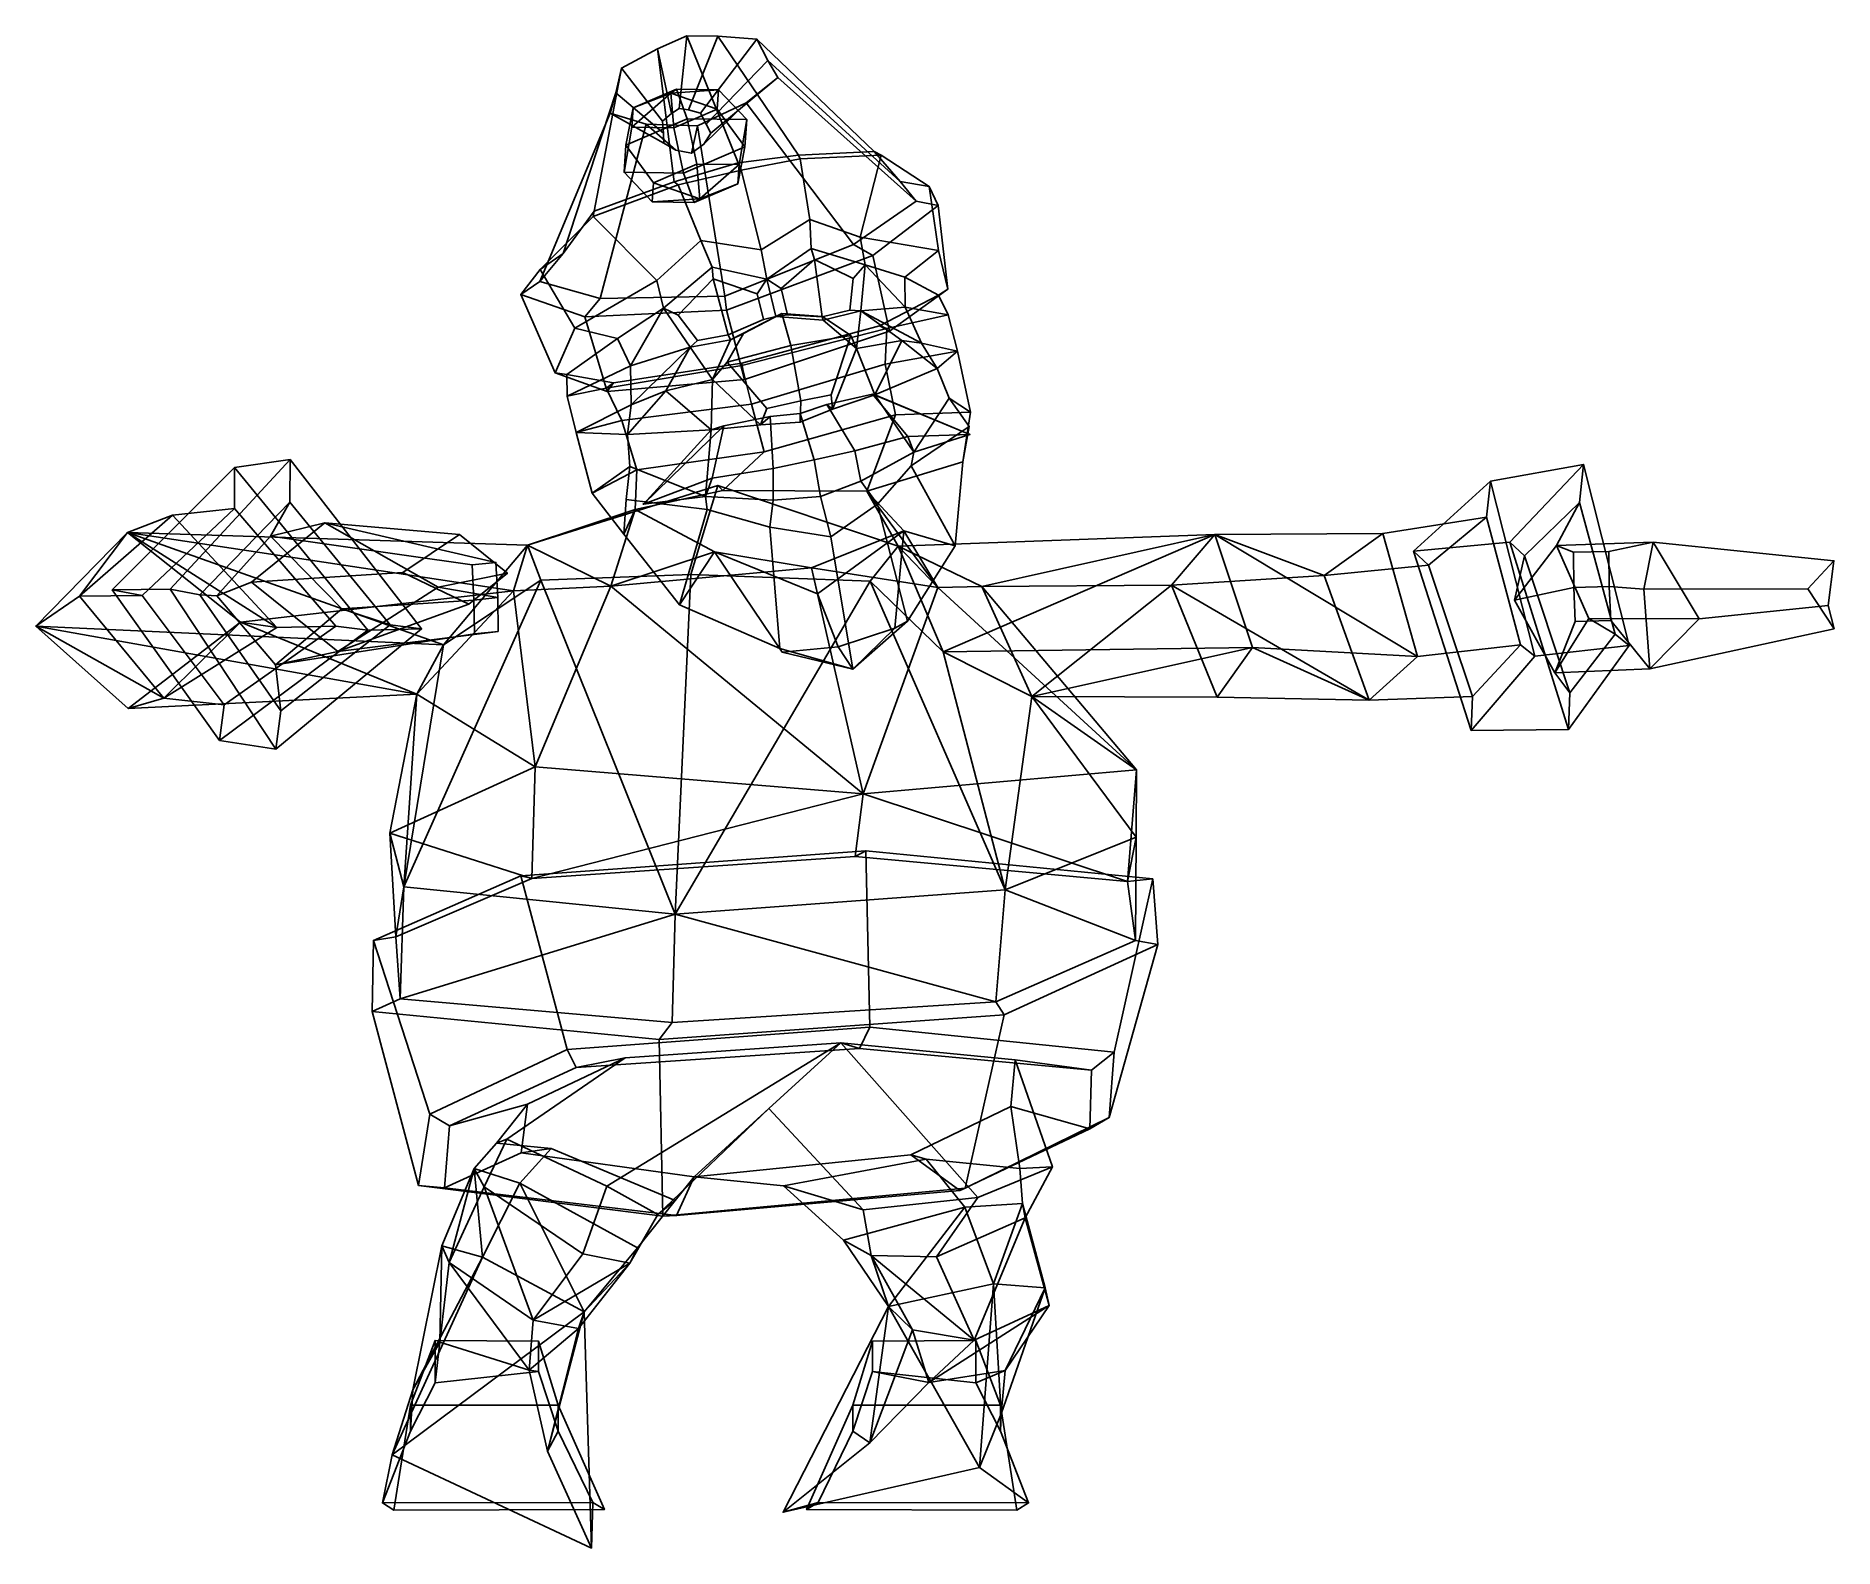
# Model space of a CAD drawing. Extents: x -202 to 372, y -165 to 318.
import ezdxf

# ---------------------------------------------------------------- set-up
doc = ezdxf.new("R2010")
doc.units = 0

msp = doc.modelspace()

# ---------------------------------------------------------------- linework, layer by layer
for p in [(96.346931, 190.507446, 59.40572), (-7.862353, 168.266479, 72.267136)]:
    msp.add_point(p)
for points in [[(22.362522, 277.193237, 61.16692), (6.064382, 317.730347, -0.742487), (-3.336084, 313.590332, -1.144512), (2.001202, 271.167694, 56.180954)], [(3.574351, 294.616058, -60.376751), (1.156754, 292.999298, -59.531902), (-3.336084, 313.590332, -1.144512), (6.064382, 317.730347, -0.742487)], [(3.574351, 294.616058, -60.376751), (6.064382, 317.730347, -0.742487), (15.957331, 317.696259, -3.52124), (6.559984, 294.144775, -60.195858)], [(22.362522, 277.193237, 61.16692), (41.654861, 279.630798, 51.286934), (15.957331, 317.696259, -3.52124), (6.064382, 317.730347, -0.742487)], [(6.559984, 294.144775, -60.195858), (15.957331, 317.696259, -3.52124), (28.334661, 316.664398, -7.719149), (10.394827, 293.065674, -59.728477)], [(10.394827, 293.065674, -59.728477), (28.334661, 316.664398, -7.719149), (31.887962, 309.869904, -13.662692), (12.148937, 289.540436, -58.010773)], [(65.865898, 280.878571, 35.523991), (28.334661, 316.664398, -7.719149), (15.957331, 317.696259, -3.52124), (41.654861, 279.630798, 51.286934)], [(74.115822, 271.264832, 7.889475), (31.887962, 309.869904, -13.662692), (28.334661, 316.664398, -7.719149), (65.865898, 280.878571, 35.523991)], [(-23.605289, 261.783112, 46.566448), (2.001202, 271.167694, 56.180954), (-3.336084, 313.590332, -1.144512), (-14.86954, 307.469849, -2.396885)], [(1.156754, 292.999298, -59.531902), (-1.704754, 290.500549, -58.241665), (-14.86954, 307.469849, -2.396885), (-3.336084, 313.590332, -1.144512)], [(-33.471672, 248.302887, 21.16783), (-23.605289, 261.783112, 46.566448), (-14.86954, 307.469849, -2.396885), (-16.684734, 299.532867, -7.679091)], [(-1.704754, 290.500549, -58.241665), (-1.45412, 286.656586, -56.339214), (-16.684734, 299.532867, -7.679091), (-14.86954, 307.469849, -2.396885)], [(13.645734, 286.714203, -56.635258), (35.04649, 304.451385, -18.493013), (24.991594, 296.357727, -21.595757), (11.428276, 283.171204, -54.83836)], [(12.148937, 289.540436, -58.010773), (31.887962, 309.869904, -13.662692), (35.04649, 304.451385, -18.493013), (13.645734, 286.714203, -56.635258)], [(59.213768, 251.171844, -32.909626), (24.991594, 296.357727, -21.595757), (35.04649, 304.451385, -18.493013), (79.233437, 265.000488, -15.472868)], [(79.233437, 265.000488, -15.472868), (35.04649, 304.451385, -18.493013), (31.887962, 309.869904, -13.662692), (74.115822, 271.264832, 7.889475)], [(-40.918377, 239.357025, -0.643837), (-33.471672, 248.302887, 21.16783), (-16.684734, 299.532867, -7.679091), (-18.441219, 293.06839, -11.903938)], [(-1.45412, 286.656586, -56.339214), (-1.333801, 283.538513, -54.794556), (-18.441219, 293.06839, -11.903938), (-16.684734, 299.532867, -7.679091)], [(6.158478, 291.314178, -45.116734), (2.725946, 300.710541, -56.866589), (-11.123394, 294.747772, -62.185955), (-13.427467, 282.881592, -52.639435)], [(-11.123394, 294.747772, -62.185955), (0.95756, 299.514404, -73.324051), (-11.541758, 288.605743, -76.176933)], [(0.95756, 299.514404, -73.324051), (1.889216, 288.426453, -84.848595), (-11.541758, 288.605743, -76.176933)], [(2.725946, 300.710541, -56.866589), (0.95756, 299.514404, -73.324051), (-11.123394, 294.747772, -62.185955)], [(2.725946, 300.710541, -56.866589), (16.156954, 300.531281, -65.5382), (0.95756, 299.514404, -73.324051)], [(16.156954, 300.531281, -65.5382), (15.73859, 294.389252, -79.529175), (0.95756, 299.514404, -73.324051)], [(0.95756, 299.514404, -73.324051), (15.73859, 294.389252, -79.529175), (1.889216, 288.426453, -84.848595)], [(6.158478, 291.314178, -45.116734), (25.152763, 291.060669, -57.380222), (16.156954, 300.531281, -65.5382), (2.725946, 300.710541, -56.866589)], [(25.152763, 291.060669, -57.380222), (24.561106, 282.374512, -77.166519), (15.73859, 294.389252, -79.529175), (16.156954, 300.531281, -65.5382)], [(-21.685852, 233.905762, -22.925066), (-40.918377, 239.357025, -0.643837), (-18.441219, 293.06839, -11.903938), (-7.015805, 289.546082, -17.652811)], [(-1.333801, 283.538513, -54.794556), (2.464423, 281.270844, -53.73687), (-7.015805, 289.546082, -17.652811), (-18.441219, 293.06839, -11.903938)], [(-13.427467, 282.881592, -52.639435), (-11.123394, 294.747772, -62.185955), (-11.541758, 288.605743, -76.176933), (-14.019126, 274.195404, -72.425735)], [(15.73859, 294.389252, -79.529175), (24.561106, 282.374512, -77.166519), (4.975164, 273.941895, -84.689247), (1.889216, 288.426453, -84.848595)], [(11.428276, 283.171204, -54.83836), (24.991594, 296.357727, -21.595757), (9.449546, 289.039124, -22.605927), (7.478824, 280.263702, -53.326088)], [(18.191921, 234.615662, -46.253597), (9.449546, 289.039124, -22.605927), (24.991594, 296.357727, -21.595757), (59.213768, 251.171844, -32.909626)], [(18.191921, 234.615662, -46.253597), (-21.685852, 233.905762, -22.925066), (-7.015805, 289.546082, -17.652811), (9.449546, 289.039124, -22.605927)], [(-11.541758, 288.605743, -76.176933), (1.889216, 288.426453, -84.848595), (4.975164, 273.941895, -84.689247), (-14.019126, 274.195404, -72.425735)], [(6.158478, 291.314178, -45.116734), (-13.427467, 282.881592, -52.639435), (-4.604913, 270.866882, -50.27673), (9.244428, 276.82962, -44.957359)], [(2.464423, 281.270844, -53.73687), (7.478824, 280.263702, -53.326088), (9.449546, 289.039124, -22.605927), (-7.015805, 289.546082, -17.652811)], [(6.158478, 291.314178, -45.116734), (9.244428, 276.82962, -44.957359), (22.675434, 276.65036, -53.628971), (25.152763, 291.060669, -57.380222)], [(25.152763, 291.060669, -57.380222), (22.675434, 276.65036, -53.628971), (22.257069, 270.508331, -67.619942), (24.561106, 282.374512, -77.166519)], [(-13.427467, 282.881592, -52.639435), (-14.019126, 274.195404, -72.425735), (-5.023277, 264.724854, -64.2677), (-4.604913, 270.866882, -50.27673)], [(22.257069, 270.508331, -67.619942), (8.407698, 264.545563, -72.939369), (4.975164, 273.941895, -84.689247), (24.561106, 282.374512, -77.166519)], [(9.244428, 276.82962, -44.957359), (-4.604913, 270.866882, -50.27673), (10.176078, 265.741699, -56.481846)], [(23.366602, 274.919037, 65.369736), (22.362522, 277.193237, 61.16692), (2.001202, 271.167694, 56.180954), (3.271492, 270.210754, 61.471592)], [(9.244428, 276.82962, -44.957359), (10.176078, 265.741699, -56.481846), (22.675434, 276.65036, -53.628971)], [(22.675434, 276.65036, -53.628971), (10.176078, 265.741699, -56.481846), (22.257069, 270.508331, -67.619942)], [(23.366602, 274.919037, 65.369736), (42.146309, 278.507629, 56.673698), (41.654861, 279.630798, 51.286934), (22.362522, 277.193237, 61.16692)], [(29.70726, 249.458008, 72.715584), (45.245277, 259.112579, 65.063118), (42.146309, 278.507629, 56.673698), (23.366602, 274.919037, 65.369736)], [(42.146309, 278.507629, 56.673698), (68.05751, 279.666168, 40.486095), (65.865898, 280.878571, 35.523991), (41.654861, 279.630798, 51.286934)], [(45.245277, 259.112579, 65.063118), (61.35955, 253.468506, 53.170097), (68.05751, 279.666168, 40.486095), (42.146309, 278.507629, 56.673698)], [(61.35955, 253.468506, 53.170097), (86.382622, 249.189026, 32.491982), (83.410271, 269.679016, 8.989315), (68.05751, 279.666168, 40.486095)], [(68.05751, 279.666168, 40.486095), (83.410271, 269.679016, 8.989315), (74.115822, 271.264832, 7.889475), (65.865898, 280.878571, 35.523991)], [(3.271492, 270.210754, 61.471592), (2.001202, 271.167694, 56.180954), (-23.605289, 261.783112, 46.566448), (-23.903227, 260.039398, 51.835808)], [(10.511577, 252.445862, 69.117447), (3.271492, 270.210754, 61.471592), (-23.903227, 260.039398, 51.835808), (-3.60588, 239.60321, 61.188065)], [(-5.023277, 264.724854, -64.2677), (-14.019126, 274.195404, -72.425735), (4.975164, 273.941895, -84.689247), (8.407698, 264.545563, -72.939369)], [(-4.604913, 270.866882, -50.27673), (-5.023277, 264.724854, -64.2677), (10.176078, 265.741699, -56.481846)], [(29.70726, 249.458008, 72.715584), (23.366602, 274.919037, 65.369736), (3.271492, 270.210754, 61.471592), (10.511577, 252.445862, 69.117447)], [(10.176078, 265.741699, -56.481846), (8.407698, 264.545563, -72.939369), (22.257069, 270.508331, -67.619942)], [(83.410271, 269.679016, 8.989315), (86.271523, 263.641968, -17.241125), (79.233437, 265.000488, -15.472868), (74.115822, 271.264832, 7.889475)], [(10.176078, 265.741699, -56.481846), (-5.023277, 264.724854, -64.2677), (8.407698, 264.545563, -72.939369)], [(86.271523, 263.641968, -17.241125), (65.422432, 247.663116, -36.28344), (59.213768, 251.171844, -32.909626), (79.233437, 265.000488, -15.472868)], [(86.382622, 249.189026, 32.491982), (89.298866, 236.866638, -4.572887), (86.271523, 263.641968, -17.241125), (83.410271, 269.679016, 8.989315)], [(-23.903227, 260.039398, 51.835808), (-23.605289, 261.783112, 46.566448), (-33.471672, 248.302887, 21.16783), (-40.806927, 243.167847, 24.320093)], [(-3.60588, 239.60321, 61.188065), (-23.903227, 260.039398, 51.835808), (-40.806927, 243.167847, 24.320093), (-29.724678, 224.408752, 46.821842)], [(29.70726, 249.458008, 72.715584), (31.563169, 240.049866, 71.483818), (45.714359, 249.895447, 66.434067), (45.245277, 259.112579, 65.063118)], [(45.245277, 259.112579, 65.063118), (45.714359, 249.895447, 66.434067), (62.942055, 244.592896, 53.164711), (61.35955, 253.468506, 53.170097)], [(89.298866, 236.866638, -4.572887), (70.71962, 223.423096, -27.570517), (65.422432, 247.663116, -36.28344), (86.271523, 263.641968, -17.241125)], [(75.604706, 240.675415, 35.208176), (86.382622, 249.189026, 32.491982), (61.35955, 253.468506, 53.170097), (62.942055, 244.592896, 53.164711)], [(-40.806927, 243.167847, 24.320093), (-33.471672, 248.302887, 21.16783), (-40.918377, 239.357025, -0.643837), (-47.014694, 235.195251, -0.791056)], [(10.511577, 252.445862, 69.117447), (-3.60588, 239.60321, 61.188065), (-1.436811, 230.852814, 61.110294), (14.131787, 243.920197, 70.197807)], [(29.70726, 249.458008, 72.715584), (10.511577, 252.445862, 69.117447), (14.131787, 243.920197, 70.197807), (31.563169, 240.049866, 71.483818)], [(65.422432, 247.663116, -36.28344), (18.700615, 230.172913, -49.814632), (18.191921, 234.615662, -46.253597), (59.213768, 251.171844, -32.909626)], [(70.71962, 223.423096, -27.570517), (24.45319, 208.032806, -41.49091), (18.700615, 230.172913, -49.814632), (65.422432, 247.663116, -36.28344)], [(46.737076, 246.343353, 64.213043), (45.714359, 249.895447, 66.434067), (31.563169, 240.049866, 71.483818), (36.125931, 237.121582, 68.613953)], [(46.737076, 246.343353, 64.213043), (59.101208, 240.268738, 51.242382), (62.942055, 244.592896, 53.164711), (45.714359, 249.895447, 66.434067)], [(86.382622, 249.189026, 32.491982), (75.604706, 240.675415, 35.208176), (86.32988, 234.923218, -3.52339), (89.298866, 236.866638, -4.572887)], [(-29.724678, 224.408752, 46.821842), (-40.806927, 243.167847, 24.320093), (-47.014694, 235.195251, -0.791056), (-35.973087, 210.130402, 10.888068)], [(14.431549, 240.136505, 68.312714), (14.131787, 243.920197, 70.197807), (-1.436811, 230.852814, 61.110294), (3.279828, 228.552917, 60.724201)], [(14.431549, 240.136505, 68.312714), (28.495523, 235.356873, 69.38633), (31.563169, 240.049866, 71.483818), (14.131787, 243.920197, 70.197807)], [(36.125931, 237.121582, 68.613953), (38.198311, 228.6297, 70.720543), (49.234413, 228.084442, 64.214706), (46.737076, 246.343353, 64.213043)], [(49.234413, 228.084442, 64.214706), (58.013428, 230.124817, 56.526794), (59.101208, 240.268738, 51.242382), (46.737076, 246.343353, 64.213043)], [(58.013428, 230.124817, 56.526794), (61.55722, 230.003204, 59.172558), (62.942055, 244.592896, 53.164711), (59.101208, 240.268738, 51.242382)], [(61.55722, 230.003204, 59.172558), (75.759033, 231.090729, 36.872845), (62.942055, 244.592896, 53.164711)], [(75.759033, 231.090729, 36.872845), (75.604706, 240.675415, 35.208176), (62.942055, 244.592896, 53.164711)], [(-47.014694, 235.195251, -0.791056), (-40.918377, 239.357025, -0.643837), (-21.685852, 233.905762, -22.925066), (-26.556181, 228.032532, -24.931522)], [(-16.124083, 221.098145, 46.529263), (-1.436811, 230.852814, 61.110294), (-3.60588, 239.60321, 61.188065), (-29.724678, 224.408752, 46.821842)], [(19.207394, 222.338409, 68.486023), (14.431549, 240.136505, 68.312714), (3.279828, 228.552917, 60.724201), (9.424082, 220.507263, 64.326569)], [(28.495523, 235.356873, 69.38633), (14.431549, 240.136505, 68.312714), (19.207394, 222.338409, 68.486023), (30.468719, 227.188538, 71.248802)], [(30.468719, 227.188538, 71.248802), (34.415474, 228.194092, 74.092705), (31.563169, 240.049866, 71.483818), (28.495523, 235.356873, 69.38633)], [(38.198311, 228.6297, 70.720543), (36.125931, 237.121582, 68.613953), (31.563169, 240.049866, 71.483818), (34.415474, 228.194092, 74.092705)], [(89.298866, 236.866638, -4.572887), (86.32988, 234.923218, -3.52339), (67.566193, 225.1492, -27.865122), (70.71962, 223.423096, -27.570517)], [(75.604706, 240.675415, 35.208176), (75.759033, 231.090729, 36.872845), (89.445877, 228.724854, -1.950287), (86.32988, 234.923218, -3.52339)], [(-35.973087, 210.130402, 10.888068), (-47.014694, 235.195251, -0.791056), (-26.556181, 228.032532, -24.931522), (-19.464846, 204.175415, -16.440027)], [(-26.556181, 228.032532, -24.931522), (-21.685852, 233.905762, -22.925066), (18.191921, 234.615662, -46.253597), (18.700615, 230.172913, -49.814632)], [(-19.464846, 204.175415, -16.440027), (-26.556181, 228.032532, -24.931522), (18.700615, 230.172913, -49.814632), (24.45319, 208.032806, -41.49091)], [(-12.016554, 212.357178, 47.706032), (-1.436811, 230.852814, 61.110294), (-16.124083, 221.098145, 46.529263)], [(7.058107, 218.371704, 65.898788), (-1.436811, 230.852814, 61.110294), (-12.016554, 212.357178, 47.706032)], [(9.424082, 220.507263, 64.326569), (3.279828, 228.552917, 60.724201), (-1.436811, 230.852814, 61.110294), (7.058107, 218.371704, 65.898788)], [(49.234413, 228.084442, 64.214706), (49.561424, 227.004608, 67.296135), (61.55722, 230.003204, 59.172558), (58.013428, 230.124817, 56.526794)], [(60.203442, 217.898041, 67.522568), (61.55722, 230.003204, 59.172558), (49.561424, 227.004608, 67.296135)], [(74.608322, 220.448181, 62.643009), (61.55722, 230.003204, 59.172558), (60.203442, 217.898041, 67.522568)], [(80.911415, 219.679626, 37.859047), (75.759033, 231.090729, 36.872845), (61.55722, 230.003204, 59.172558)], [(74.608322, 220.448181, 62.643009), (80.911415, 219.679626, 37.859047), (61.55722, 230.003204, 59.172558)], [(89.445877, 228.724854, -1.950287), (69.848465, 224.340149, -30.685452), (67.566193, 225.1492, -27.865122), (86.32988, 234.923218, -3.52339)], [(75.759033, 231.090729, 36.872845), (80.911415, 219.679626, 37.859047), (92.413803, 217.047394, 1.716139), (89.445877, 228.724854, -1.950287)], [(-29.724678, 224.408752, 46.821842), (-35.973087, 210.130402, 10.888068), (-32.318111, 209.600677, 11.120042), (-16.124083, 221.098145, 46.529263)], [(39.169453, 218.924805, 94.357376), (36.324608, 229.072266, 88.854889), (24.057404, 222.741028, 87.216339), (18.859087, 213.613403, 90.252266)], [(19.207394, 222.338409, 68.486023), (19.90237, 220.674622, 70.956635), (34.415474, 228.194092, 74.092705), (30.468719, 227.188538, 71.248802)], [(36.324608, 229.072266, 88.854889), (34.415474, 228.194092, 74.092705), (19.90237, 220.674622, 70.956635), (24.057404, 222.741028, 87.216339)], [(70.71962, 223.423096, -27.570517), (67.566193, 225.1492, -27.865122), (23.534565, 213.197205, -40.00333), (24.45319, 208.032806, -41.49091)], [(69.848465, 224.340149, -30.685452), (23.618668, 212.524536, -40.485138), (23.534565, 213.197205, -40.00333), (67.566193, 225.1492, -27.865122)], [(69.386894, 212.901978, -30.5679), (26.638327, 200.117859, -37.473026), (23.618668, 212.524536, -40.485138), (69.848465, 224.340149, -30.685452)], [(36.324608, 229.072266, 88.854889), (49.352356, 228.139648, 84.09446), (49.561424, 227.004608, 67.296135), (34.415474, 228.194092, 74.092705)], [(49.234413, 228.084442, 64.214706), (38.198311, 228.6297, 70.720543), (34.415474, 228.194092, 74.092705), (49.561424, 227.004608, 67.296135)], [(39.169453, 218.924805, 94.357376), (58.334282, 222.038422, 85.380272), (49.352356, 228.139648, 84.09446), (36.324608, 229.072266, 88.854889)], [(58.334282, 222.038422, 85.380272), (60.203442, 217.898041, 67.522568), (49.561424, 227.004608, 67.296135), (49.352356, 228.139648, 84.09446)], [(92.413803, 217.047394, 1.716139), (69.386894, 212.901978, -30.5679), (69.848465, 224.340149, -30.685452), (89.445877, 228.724854, -1.950287)], [(-16.124083, 221.098145, 46.529263), (-32.318111, 209.600677, 11.120042), (-32.216789, 202.758911, 13.065213), (-12.016554, 212.357178, 47.706032)], [(-11.757236, 199.901733, 49.296131), (7.058107, 218.371704, 65.898788), (-12.016554, 212.357178, 47.706032)], [(-0.718643, 204.37146, 71.939796), (7.058107, 218.371704, 65.898788), (-11.757236, 199.901733, 49.296131)], [(-0.718643, 204.37146, 71.939796), (14.197036, 208.079102, 73.200638), (7.058107, 218.371704, 65.898788)], [(19.207394, 222.338409, 68.486023), (9.424082, 220.507263, 64.326569), (7.058107, 218.371704, 65.898788), (19.90237, 220.674622, 70.956635)], [(14.197036, 208.079102, 73.200638), (19.90237, 220.674622, 70.956635), (7.058107, 218.371704, 65.898788)], [(18.859087, 213.613403, 90.252266), (24.057404, 222.741028, 87.216339), (19.90237, 220.674622, 70.956635), (14.197036, 208.079102, 73.200638)], [(42.42783, 201.270142, 90.228531), (39.169453, 218.924805, 94.357376), (18.859087, 213.613403, 90.252266), (31.529556, 198.789978, 86.120949)], [(42.42783, 201.270142, 90.228531), (52.119358, 203.184357, 83.579773), (58.334282, 222.038422, 85.380272), (39.169453, 218.924805, 94.357376)], [(52.119358, 203.184357, 83.579773), (52.525276, 198.502899, 70.736679), (60.203442, 217.898041, 67.522568), (58.334282, 222.038422, 85.380272)], [(66.077972, 203.158936, 62.633884), (74.608322, 220.448181, 62.643009), (60.203442, 217.898041, 67.522568)], [(66.077972, 203.158936, 62.633884), (85.908379, 211.594849, 37.961788), (74.608322, 220.448181, 62.643009)], [(85.908379, 211.594849, 37.961788), (80.911415, 219.679626, 37.859047), (74.608322, 220.448181, 62.643009)], [(80.911415, 219.679626, 37.859047), (85.908379, 211.594849, 37.961788), (92.413803, 217.047394, 1.716139)], [(-19.787392, 205.209534, -19.622671), (-17.435936, 207.007568, -17.374231), (23.534565, 213.197205, -40.00333), (23.618668, 212.524536, -40.485138)], [(-14.748716, 194.945251, -20.183954), (-19.787392, 205.209534, -19.622671), (23.618668, 212.524536, -40.485138), (26.638327, 200.117859, -37.473026)], [(-19.464846, 204.175415, -16.440027), (24.45319, 208.032806, -41.49091), (23.534565, 213.197205, -40.00333), (-17.435936, 207.007568, -17.374231)], [(31.529556, 198.789978, 86.120949), (18.859087, 213.613403, 90.252266), (14.197036, 208.079102, 73.200638), (29.547655, 193.598877, 73.572556)], [(72.603477, 196.797241, -25.528448), (30.66276, 184.97345, -31.053995), (26.638327, 200.117859, -37.473026), (69.386894, 212.901978, -30.5679)], [(52.525276, 198.502899, 70.736679), (66.077972, 203.158936, 62.633884), (60.203442, 217.898041, 67.522568)], [(96.581535, 197.551575, 5.52911), (72.603477, 196.797241, -25.528448), (69.386894, 212.901978, -30.5679), (92.413803, 217.047394, 1.716139)], [(89.803856, 202.025269, 39.148182), (96.581535, 197.551575, 5.52911), (92.413803, 217.047394, 1.716139), (85.908379, 211.594849, 37.961788)], [(-35.973087, 210.130402, 10.888068), (-19.464846, 204.175415, -16.440027), (-17.435936, 207.007568, -17.374231), (-32.318111, 209.600677, 11.120042)], [(-32.216789, 202.758911, 13.065213), (-32.318111, 209.600677, 11.120042), (-17.435936, 207.007568, -17.374231), (-19.787392, 205.209534, -19.622671)], [(-12.016554, 212.357178, 47.706032), (-32.216789, 202.758911, 13.065213), (-29.292513, 191.072144, 16.737028), (-11.757236, 199.901733, 49.296131)], [(13.789065, 191.999146, 69.087334), (14.197036, 208.079102, 73.200638), (-0.718643, 204.37146, 71.939796)], [(29.547655, 193.598877, 73.572556), (14.197036, 208.079102, 73.200638), (13.789065, 191.999146, 69.087334)], [(89.803856, 202.025269, 39.148182), (85.908379, 211.594849, 37.961788), (66.077972, 203.158936, 62.633884), (78.537102, 184.836182, 70.686401)], [(-29.292513, 191.072144, 16.737028), (-32.216789, 202.758911, 13.065213), (-19.787392, 205.209534, -19.622671), (-14.748716, 194.945251, -20.183954)], [(-12.904377, 190.505676, 50.157169), (-0.718643, 204.37146, 71.939796), (-11.757236, 199.901733, 49.296131)], [(13.789065, 191.999146, 69.087334), (-0.718643, 204.37146, 71.939796), (-12.904377, 190.505676, 50.157169)], [(42.42783, 201.270142, 90.228531), (31.529556, 198.789978, 86.120949), (29.547655, 193.598877, 73.572556), (42.175632, 194.373291, 78.483643)], [(42.42783, 201.270142, 90.228531), (42.175632, 194.373291, 78.483643), (52.525276, 198.502899, 70.736679), (52.119358, 203.184357, 83.579773)], [(50.667, 200.02356, 79.291481), (59.612598, 185.19812, 92.025093), (76.586182, 189.830719, 80.713631), (65.327469, 203.388, 77.325996)], [(65.327469, 203.388, 77.325996), (66.077972, 203.158936, 62.633884), (52.525276, 198.502899, 70.736679), (50.667, 200.02356, 79.291481)], [(76.586182, 189.830719, 80.713631), (96.346931, 190.507446, 59.40572), (65.327469, 203.388, 77.325996)], [(65.327469, 203.388, 77.325996), (96.346931, 190.507446, 59.40572), (66.077972, 203.158936, 62.633884)], [(96.346931, 190.507446, 59.40572), (78.537102, 184.836182, 70.686401), (66.077972, 203.158936, 62.633884)], [(89.803856, 202.025269, 39.148182), (78.537102, 184.836182, 70.686401), (77.66861, 180.455872, 61.957996), (96.172287, 193.043182, 43.15234)], [(94.079185, 181.687775, 12.320705), (96.581535, 197.551575, 5.52911), (89.803856, 202.025269, 39.148182), (96.172287, 193.043182, 43.15234)], [(-11.757236, 199.901733, 49.296131), (-29.292513, 191.072144, 16.737028), (-12.904377, 190.505676, 50.157169)], [(-9.943607, 179.179565, -15.340556), (-14.748716, 194.945251, -20.183954), (26.638327, 200.117859, -37.473026), (30.66276, 184.97345, -31.053995)], [(17.780163, 193.240173, 83.194244), (32.571728, 196.16156, 81.524788), (29.547655, 193.598877, 73.572556), (13.789065, 191.999146, 69.087334)], [(32.571728, 196.16156, 81.524788), (17.780163, 193.240173, 83.194244), (14.05533, 176.485046, 88.431137), (33.579983, 179.64209, 95.238014)], [(63.455761, 172.320953, 4.147085), (17.45969, 172.563843, -8.971054), (30.66276, 184.97345, -31.053995), (72.603477, 196.797241, -25.528448)], [(42.173183, 197.204651, 83.360046), (42.175632, 194.373291, 78.483643), (29.547655, 193.598877, 73.572556), (32.571728, 196.16156, 81.524788)], [(33.579983, 179.64209, 95.238014), (46.703266, 182.334045, 94.349525), (42.173183, 197.204651, 83.360046), (32.571728, 196.16156, 81.524788)], [(59.612598, 185.19812, 92.025093), (50.667, 200.02356, 79.291481), (42.173183, 197.204651, 83.360046), (46.703266, 182.334045, 94.349525)], [(42.173183, 197.204651, 83.360046), (50.667, 200.02356, 79.291481), (52.525276, 198.502899, 70.736679), (42.175632, 194.373291, 78.483643)], [(94.079185, 181.687775, 12.320705), (63.455761, 172.320953, 4.147085), (72.603477, 196.797241, -25.528448), (96.581535, 197.551575, 5.52911)], [(-24.250378, 171.762939, 20.44208), (-29.292513, 191.072144, 16.737028), (-14.748716, 194.945251, -20.183954), (-9.943607, 179.179565, -15.340556)], [(-12.226642, 180.249329, 51.7407), (-12.904377, 190.505676, 50.157169), (-29.292513, 191.072144, 16.737028), (-24.250378, 171.762939, 20.44208)], [(-12.226642, 180.249329, 51.7407), (12.004473, 170.636414, 78.897797), (13.789065, 191.999146, 69.087334), (-12.904377, 190.505676, 50.157169)], [(14.05533, 176.485046, 88.431137), (17.780163, 193.240173, 83.194244), (-7.862353, 168.266479, 72.267136)], [(17.780163, 193.240173, 83.194244), (13.789065, 191.999146, 69.087334), (-7.862353, 168.266479, 72.267136)], [(-7.862353, 168.266479, 72.267136), (13.789065, 191.999146, 69.087334), (12.004473, 170.636414, 78.897797)], [(59.612598, 185.19812, 92.025093), (61.60952, 175.5224, 82.847374), (78.537102, 184.836182, 70.686401), (76.586182, 189.830719, 80.713631)], [(78.537102, 184.836182, 70.686401), (96.346931, 190.507446, 59.40572), (76.586182, 189.830719, 80.713631)], [(77.66861, 180.455872, 61.957996), (91.6521, 154.889099, 33.10247), (94.079185, 181.687775, 12.320705), (96.172287, 193.043182, 43.15234)], [(-10.489837, 166.489868, 14.917322), (-9.943607, 179.179565, -15.340556), (30.66276, 184.97345, -31.053995), (17.45969, 172.563843, -8.971054)], [(46.703266, 182.334045, 94.349525), (48.723648, 170.624512, 90.470581), (61.60952, 175.5224, 82.847374), (59.612598, 185.19812, 92.025093)], [(66.892265, 168.177673, 85.544632), (77.66861, 180.455872, 61.957996), (78.537102, 184.836182, 70.686401), (61.60952, 175.5224, 82.847374)], [(-158.98053, 141.057709, 161.358429), (-120.674477, 182.446289, 135.205399), (-138.406708, 179.882141, 108.215462), (-177.452713, 140.907379, 133.867142)], [(-177.452713, 140.907379, 133.867142), (-138.406708, 179.882141, 108.215462), (-138.436478, 166.882202, 108.422668), (-167.83847, 139.049744, 127.71669)], [(-158.98053, 141.057709, 161.358429), (-149.504776, 139.267395, 155.295975), (-120.776566, 168.837036, 135.467911), (-120.674477, 182.446289, 135.205399)], [(-95.830681, 128.024963, 81.609657), (-106.003601, 129.290344, 88.127693), (-138.436478, 166.882202, 108.422668), (-138.406708, 179.882141, 108.215462)], [(-95.830681, 128.024963, 81.609657), (-138.406708, 179.882141, 108.215462), (-120.674477, 182.446289, 135.205399), (-78.670639, 128.382385, 109.94104)], [(-78.670639, 128.382385, 109.94104), (-120.674477, 182.446289, 135.205399), (-120.776566, 168.837036, 135.467911), (-88.663956, 129.664856, 116.343399)], [(-14.070968, 158.605774, 25.668505), (-13.319179, 169.674896, 56.66568), (-12.226642, 180.249329, 51.7407), (-24.250378, 171.762939, 20.44208)], [(-14.070968, 158.605774, 25.668505), (-24.250378, 171.762939, 20.44208), (-9.943607, 179.179565, -15.340556), (-10.489837, 166.489868, 14.917322)], [(-12.226642, 180.249329, 51.7407), (-13.319179, 169.674896, 56.66568), (12.504982, 166.548279, 70.000435), (12.004473, 170.636414, 78.897797)], [(33.579983, 179.64209, 95.238014), (14.05533, 176.485046, 88.431137), (12.004473, 170.636414, 78.897797), (33.569748, 169.537964, 86.308022)], [(46.703266, 182.334045, 94.349525), (33.579983, 179.64209, 95.238014), (33.569748, 169.537964, 86.308022), (48.723648, 170.624512, 90.470581)], [(91.6521, 154.889099, 33.10247), (75.244629, 159.668396, 25.62254), (63.455761, 172.320953, 4.147085), (94.079185, 181.687775, 12.320705)], [(76.479599, 130.810059, 71.17746), (91.6521, 154.889099, 33.10247), (77.66861, 180.455872, 61.957996), (66.892265, 168.177673, 85.544632)], [(238.042587, 153.178009, 77.033958), (268.737793, 156.047302, 89.151443), (292.319183, 180.892883, 24.714415), (262.597229, 175.592285, 12.968179)], [(306.870117, 123.039185, 7.233941), (276.797943, 119.630615, -6.221953), (262.597229, 175.592285, 12.968179), (292.319183, 180.892883, 24.714415)], [(268.737793, 156.047302, 89.151443), (273.454407, 151.679321, 79.092842), (291.057892, 168.80249, 30.839998), (292.319183, 180.892883, 24.714415)], [(306.870117, 123.039185, 7.233941), (292.319183, 180.892883, 24.714415), (291.057892, 168.80249, 30.839998), (302.34256, 126.673157, 17.034132)], [(15.928393, 174.205322, -12.32531), (7.303214, 145.712219, -58.559872), (-40.599972, 143.959991, -41.907104), (-44.902191, 155.110748, -3.846371)], [(15.928393, 174.205322, -12.32531), (-44.902191, 155.110748, -3.846371), (-10.489837, 166.489868, 14.917322), (17.45969, 172.563843, -8.971054)], [(12.004473, 170.636414, 78.897797), (14.05533, 176.485046, 88.431137), (-7.862353, 168.266479, 72.267136)], [(15.928393, 174.205322, -12.32531), (73.46891, 154.801239, -21.593655), (64.512451, 143.587372, -63.544064), (7.303214, 145.712219, -58.559872)], [(17.45969, 172.563843, -8.971054), (63.455761, 172.320953, 4.147085), (73.46891, 154.801239, -21.593655), (15.928393, 174.205322, -12.32531)], [(52.019531, 157.837891, 95.063805), (66.892265, 168.177673, 85.544632), (61.60952, 175.5224, 82.847374), (48.723648, 170.624512, 90.470581)], [(86.198196, 141.641785, 27.102116), (63.455761, 172.320953, 4.147085), (75.244629, 159.668396, 25.62254)], [(73.46891, 154.801239, -21.593655), (63.455761, 172.320953, 4.147085), (86.198196, 141.641785, 27.102116)], [(238.042587, 153.178009, 77.033958), (262.597229, 175.592285, 12.968179), (261.361298, 164.080475, 18.883722), (242.840149, 148.695984, 66.812927)], [(276.797943, 119.630615, -6.221953), (272.200256, 123.281311, 3.740275), (261.361298, 164.080475, 18.883722), (262.597229, 175.592285, 12.968179)], [(-167.83847, 139.049744, 127.71669), (-138.436478, 166.882202, 108.422668), (-158.168259, 164.697998, 78.204582), (-187.832901, 138.812378, 97.639183)], [(-158.168259, 164.697998, 78.204582), (-138.436478, 166.882202, 108.422668), (-106.003601, 129.290344, 88.127693), (-124.91394, 128.881836, 57.35611)], [(-143.999466, 138.963196, 144.779968), (-126.935066, 158.054871, 130.386154), (-120.776566, 168.837036, 135.467911), (-149.504776, 139.267395, 155.295975)], [(-104.084984, 134.811462, 117.041092), (-88.663956, 129.664856, 116.343399), (-120.776566, 168.837036, 135.467911), (-126.935066, 158.054871, 130.386154)], [(-44.902191, 155.110748, -3.846371), (-18.268969, 142.044373, 50.47776), (-10.489837, 166.489868, 14.917322)], [(-18.268969, 142.044373, 50.47776), (14.809731, 153.025848, 37.891598), (-10.489837, 166.489868, 14.917322)], [(12.504982, 166.548279, 70.000435), (-13.319179, 169.674896, 56.66568), (-14.070968, 158.605774, 25.668505), (3.697368, 136.11731, 43.957767)], [(3.697368, 136.11731, 43.957767), (-14.070968, 158.605774, 25.668505), (-10.489837, 166.489868, 14.917322), (14.809731, 153.025848, 37.891598)], [(35.680164, 122.102417, 76.212891), (32.475498, 160.832275, 89.79232), (12.504982, 166.548279, 70.000435), (3.697368, 136.11731, 43.957767)], [(32.475498, 160.832275, 89.79232), (33.569748, 169.537964, 86.308022), (12.004473, 170.636414, 78.897797), (12.504982, 166.548279, 70.000435)], [(52.019531, 157.837891, 95.063805), (48.723648, 170.624512, 90.470581), (33.569748, 169.537964, 86.308022), (32.475498, 160.832275, 89.79232)], [(58.986073, 115.543457, 78.371246), (76.479599, 130.810059, 71.17746), (66.892265, 168.177673, 85.544632), (52.019531, 157.837891, 95.063805)], [(270.222687, 137.613647, 66.561531), (283.698029, 154.989227, 39.019749), (291.057892, 168.80249, 30.839998), (273.454407, 151.679321, 79.092842)], [(294.020569, 131.674194, 24.341337), (302.34256, 126.673157, 17.034132), (291.057892, 168.80249, 30.839998), (283.698029, 154.989227, 39.019749)], [(-187.832901, 138.812378, 97.639183), (-158.168259, 164.697998, 78.204582), (-172.602829, 159.139648, 26.824499)], [(-124.91394, 128.881836, 57.35611), (-172.602829, 159.139648, 26.824499), (-158.168259, 164.697998, 78.204582)], [(-132.934311, 143.299377, 180.804077), (-109.51442, 162.311279, 160.56749), (-126.935066, 158.054871, 130.386154), (-143.999466, 138.963196, 144.779968)], [(-84.622231, 146.449524, 216.294647), (-66.525238, 158.483307, 214.493988), (-109.51442, 162.311279, 160.56749), (-132.934311, 143.299377, 180.804077)], [(-54.945568, 149.638977, 141.275528), (-62.52285, 148.852539, 130.814697), (-126.935066, 158.054871, 130.386154), (-109.51442, 162.311279, 160.56749)], [(-51.265358, 146.140259, 205.714676), (-73.368874, 141.736542, 155.784607), (-109.51442, 162.311279, 160.56749), (-66.525238, 158.483307, 214.493988)], [(-54.278252, 138.376434, 142.68959), (-54.945568, 149.638977, 141.275528), (-109.51442, 162.311279, 160.56749), (-73.368874, 141.736542, 155.784607)], [(58.986073, 115.543457, 78.371246), (52.019531, 157.837891, 95.063805), (32.475498, 160.832275, 89.79232), (35.680164, 122.102417, 76.212891)], [(228.180756, 158.804413, 5.524753), (209.452744, 145.442413, 53.420689), (242.840149, 148.695984, 66.812927), (261.361298, 164.080475, 18.883722)], [(272.200256, 123.281311, 3.740275), (239.327606, 119.582123, -10.757761), (228.180756, 158.804413, 5.524753), (261.361298, 164.080475, 18.883722)], [(-71.620781, 123.291046, -29.22998), (-201.784531, 129.238678, 15.714665), (-172.602829, 159.139648, 26.824499)], [(-187.832901, 138.812378, 97.639183), (-172.602829, 159.139648, 26.824499), (-201.784531, 129.238678, 15.714665)], [(-49.317135, 140.528839, 45.447865), (-44.902191, 155.110748, -3.846371), (-172.602829, 159.139648, 26.824499)], [(-49.317135, 140.528839, 45.447865), (-172.602829, 159.139648, 26.824499), (-136.490799, 130.519958, 51.866013)], [(-71.620781, 123.291046, -29.22998), (-172.602829, 159.139648, 26.824499), (-44.902191, 155.110748, -3.846371)], [(-124.91394, 128.881836, 57.35611), (-136.490799, 130.519958, 51.866013), (-172.602829, 159.139648, 26.824499)], [(-61.967075, 137.596527, 132.286514), (-104.084984, 134.811462, 117.041092), (-126.935066, 158.054871, 130.386154), (-62.52285, 148.852539, 130.814697)], [(-63.55447, 136.299927, 216.954376), (-51.265358, 146.140259, 205.714676), (-66.525238, 158.483307, 214.493988), (-84.622231, 146.449524, 216.294647)], [(-71.620781, 123.291046, -29.22998), (-44.902191, 155.110748, -3.846371), (-40.599972, 143.959991, -41.907104)], [(-49.317135, 140.528839, 45.447865), (-18.268969, 142.044373, 50.47776), (-44.902191, 155.110748, -3.846371)], [(47.737766, 139.579498, 28.797125), (45.781902, 147.937714, 40.97176), (75.244629, 159.668396, 25.62254)], [(45.781902, 147.937714, 40.97176), (86.198196, 141.641785, 27.102116), (75.244629, 159.668396, 25.62254)], [(72.406425, 128.619446, 55.217712), (54.363037, 122.674957, 53.245571), (47.737766, 139.579498, 28.797125), (75.244629, 159.668396, 25.62254)], [(76.479599, 130.810059, 71.17746), (72.406425, 128.619446, 55.217712), (75.244629, 159.668396, 25.62254), (91.6521, 154.889099, 33.10247)], [(100.203926, 141.955963, 20.5609), (174.631012, 158.528687, 5.260815), (73.46891, 154.801239, -21.593655)], [(87.851242, 121.014923, -49.604538), (73.46891, 154.801239, -21.593655), (174.631012, 158.528687, 5.260815)], [(87.851242, 121.014923, -49.604538), (174.631012, 158.528687, 5.260815), (186.631821, 122.490112, -7.282932)], [(100.203926, 141.955963, 20.5609), (160.725677, 142.3573, 47.923771), (174.631012, 158.528687, 5.260815)], [(209.452744, 145.442413, 53.420689), (174.631012, 158.528687, 5.260815), (160.725677, 142.3573, 47.923771)], [(209.452744, 145.442413, 53.420689), (228.180756, 158.804413, 5.524753), (174.631012, 158.528687, 5.260815)], [(239.327606, 119.582123, -10.757761), (174.631012, 158.528687, 5.260815), (228.180756, 158.804413, 5.524753)], [(239.327606, 119.582123, -10.757761), (186.631821, 122.490112, -7.282932), (174.631012, 158.528687, 5.260815)], [(256.431152, 95.932404, 48.240543), (287.476074, 96.241394, 62.515419), (268.737793, 156.047302, 89.151443), (238.042587, 153.178009, 77.033958)], [(287.476074, 96.241394, 62.515419), (287.931885, 108.01593, 58.382729), (273.454407, 151.679321, 79.092842), (268.737793, 156.047302, 89.151443)], [(329.262787, 131.65683, 29.26346), (294.020569, 131.674194, 24.341337), (283.698029, 154.989227, 39.019749), (314.489868, 156.070007, 51.740616)], [(300.414948, 153.105286, 109.217865), (314.489868, 156.070007, 51.740616), (283.698029, 154.989227, 39.019749), (289.109375, 152.8461, 102.926666)], [(300.484589, 141.927246, 111.3004), (311.525726, 141.026123, 90.69693), (314.489868, 156.070007, 51.740616), (300.414948, 153.105286, 109.217865)], [(363.891937, 141.150085, 106.782021), (372.25769, 150.152008, 89.13913), (314.489868, 156.070007, 51.740616), (311.525726, 141.026123, 90.69693)], [(370.374695, 135.825256, 72.806557), (329.262787, 131.65683, 29.26346), (314.489868, 156.070007, 51.740616), (372.25769, 150.152008, 89.13913)], [(-54.278252, 138.376434, 142.68959), (-61.967075, 137.596527, 132.286514), (-62.52285, 148.852539, 130.814697), (-54.945568, 149.638977, 141.275528)], [(45.781902, 147.937714, 40.97176), (14.809731, 153.025848, 37.891598), (-18.268969, 142.044373, 50.47776)], [(35.680164, 122.102417, 76.212891), (3.697368, 136.11731, 43.957767), (14.809731, 153.025848, 37.891598), (36.454308, 120.94635, 59.654888)], [(36.454308, 120.94635, 59.654888), (14.809731, 153.025848, 37.891598), (47.737766, 139.579498, 28.797125), (54.363037, 122.674957, 53.245571)], [(47.737766, 139.579498, 28.797125), (14.809731, 153.025848, 37.891598), (45.781902, 147.937714, 40.97176)], [(87.851242, 121.014923, -49.604538), (64.512451, 143.587372, -63.544064), (73.46891, 154.801239, -21.593655)], [(100.203926, 141.955963, 20.5609), (73.46891, 154.801239, -21.593655), (86.198196, 141.641785, 27.102116)], [(256.431152, 95.932404, 48.240543), (238.042587, 153.178009, 77.033958), (242.840149, 148.695984, 66.812927), (256.847412, 106.838562, 44.42675)], [(289.223419, 141.652557, 104.89254), (289.109375, 152.8461, 102.926666), (283.698029, 154.989227, 39.019749), (270.222687, 137.613647, 66.561531)], [(283.155884, 114.394196, 47.397049), (270.222687, 137.613647, 66.561531), (273.454407, 151.679321, 79.092842), (287.931885, 108.01593, 58.382729)], [(300.484589, 141.927246, 111.3004), (300.414948, 153.105286, 109.217865), (289.109375, 152.8461, 102.926666), (289.223419, 141.652557, 104.89254)], [(372.272339, 128.386719, 94.905579), (370.374695, 135.825256, 72.806557), (372.25769, 150.152008, 89.13913), (363.891937, 141.150085, 106.782021)], [(-63.55447, 136.299927, 216.954376), (-84.622231, 146.449524, 216.294647), (-132.934311, 143.299377, 180.804077), (-105.4095, 121.135956, 164.257294)], [(-63.55447, 136.299927, 216.954376), (-105.4095, 121.135956, 164.257294), (-73.368874, 141.736542, 155.784607), (-51.265358, 146.140259, 205.714676)], [(-84.290298, 45.985962, -46.307037), (-40.599972, 143.959991, -41.907104), (2.336874, 37.314209, -106.221252)], [(-84.290298, 45.985962, -46.307037), (-71.620781, 123.291046, -29.22998), (-40.599972, 143.959991, -41.907104)], [(2.336874, 37.314209, -106.221252), (-40.599972, 143.959991, -41.907104), (7.303214, 145.712219, -58.559872)], [(62.307949, 75.72348, 98.930786), (45.781902, 147.937714, 40.97176), (-18.268969, 142.044373, 50.47776)], [(2.336874, 37.314209, -106.221252), (7.303214, 145.712219, -58.559872), (64.512451, 143.587372, -63.544064)], [(107.66449, 45.022705, -102.239883), (2.336874, 37.314209, -106.221252), (64.512451, 143.587372, -63.544064)], [(62.307949, 75.72348, 98.930786), (86.198196, 141.641785, 27.102116), (45.781902, 147.937714, 40.97176)], [(107.66449, 45.022705, -102.239883), (64.512451, 143.587372, -63.544064), (87.851242, 121.014923, -49.604538)], [(223.842239, 105.588501, 29.60841), (209.452744, 145.442413, 53.420689), (160.725677, 142.3573, 47.923771)], [(209.452744, 145.442413, 53.420689), (223.842239, 105.588501, 29.60841), (256.847412, 106.838562, 44.42675), (242.840149, 148.695984, 66.812927)], [(-160.952728, 106.250702, 80.839157), (-187.832901, 138.812378, 97.639183), (-201.784531, 129.238678, 15.714665)], [(-160.952728, 106.250702, 80.839157), (-141.725845, 104.19635, 111.44297), (-167.83847, 139.049744, 127.71669), (-187.832901, 138.812378, 97.639183)], [(-143.206787, 92.784821, 112.559586), (-125.204338, 89.933777, 141.463531), (-158.98053, 141.057709, 161.358429), (-177.452713, 140.907379, 133.867142)], [(-143.206787, 92.784821, 112.559586), (-177.452713, 140.907379, 133.867142), (-167.83847, 139.049744, 127.71669), (-141.725845, 104.19635, 111.44297)], [(-125.204338, 89.933777, 141.463531), (-123.617851, 102.261597, 140.265854), (-149.504776, 139.267395, 155.295975), (-158.98053, 141.057709, 161.358429)], [(-125.265999, 116.880493, 134.370117), (-143.999466, 138.963196, 144.779968), (-149.504776, 139.267395, 155.295975), (-123.617851, 102.261597, 140.265854)], [(-105.4095, 121.135956, 164.257294), (-132.934311, 143.299377, 180.804077), (-143.999466, 138.963196, 144.779968), (-125.265999, 116.880493, 134.370117)], [(-80.161301, 107.514313, 14.662541), (-49.317135, 140.528839, 45.447865), (-136.490799, 130.519958, 51.866013)], [(-54.2187, 127.550934, 144.545868), (-54.278252, 138.376434, 142.68959), (-73.368874, 141.736542, 155.784607), (-105.4095, 121.135956, 164.257294)], [(-42.357407, 84.304047, 96.941689), (-49.317135, 140.528839, 45.447865), (-80.161301, 107.514313, 14.662541)], [(-54.2187, 127.550934, 144.545868), (-61.828445, 126.762817, 134.059692), (-61.967075, 137.596527, 132.286514), (-54.278252, 138.376434, 142.68959)], [(-42.357407, 84.304047, 96.941689), (-18.268969, 142.044373, 50.47776), (-49.317135, 140.528839, 45.447865)], [(62.307949, 75.72348, 98.930786), (-18.268969, 142.044373, 50.47776), (-42.357407, 84.304047, 96.941689)], [(62.307949, 75.72348, 98.930786), (149.597382, 83.34079, 41.00885), (86.198196, 141.641785, 27.102116)], [(149.597382, 83.34079, 41.00885), (100.203926, 141.955963, 20.5609), (86.198196, 141.641785, 27.102116)], [(116.189896, 106.805115, -16.892887), (160.725677, 142.3573, 47.923771), (100.203926, 141.955963, 20.5609)], [(149.597382, 83.34079, 41.00885), (116.189896, 106.805115, -16.892887), (100.203926, 141.955963, 20.5609)], [(175.351608, 106.585266, 28.678905), (160.725677, 142.3573, 47.923771), (116.189896, 106.805115, -16.892887)], [(223.842239, 105.588501, 29.60841), (160.725677, 142.3573, 47.923771), (175.351608, 106.585266, 28.678905)], [(289.637115, 130.779907, 106.358055), (289.223419, 141.652557, 104.89254), (270.222687, 137.613647, 66.561531), (283.155884, 114.394196, 47.397049)], [(300.971741, 131.04129, 112.678421), (300.484589, 141.927246, 111.3004), (289.223419, 141.652557, 104.89254), (289.637115, 130.779907, 106.358055)], [(300.971741, 131.04129, 112.678421), (313.485138, 115.617249, 61.144894), (311.525726, 141.026123, 90.69693), (300.484589, 141.927246, 111.3004)], [(372.272339, 128.386719, 94.905579), (363.891937, 141.150085, 106.782021), (311.525726, 141.026123, 90.69693), (313.485138, 115.617249, 61.144894)], [(-61.828445, 126.762817, 134.059692), (-125.265999, 116.880493, 134.370117), (-104.084984, 134.811462, 117.041092), (-61.967075, 137.596527, 132.286514)], [(-125.265999, 116.880493, 134.370117), (-123.617851, 102.261597, 140.265854), (-88.663956, 129.664856, 116.343399), (-104.084984, 134.811462, 117.041092)], [(372.272339, 128.386719, 94.905579), (313.485138, 115.617249, 61.144894), (329.262787, 131.65683, 29.26346), (370.374695, 135.825256, 72.806557)], [(-80.161301, 107.514313, 14.662541), (-201.784531, 129.238678, 15.714665), (-71.620781, 123.291046, -29.22998)], [(-172.379272, 102.978882, 36.614052), (-201.784531, 129.238678, 15.714665), (-80.161301, 107.514313, 14.662541)], [(-160.952728, 106.250702, 80.839157), (-201.784531, 129.238678, 15.714665), (-172.379272, 102.978882, 36.614052)], [(-172.379272, 102.978882, 36.614052), (-80.161301, 107.514313, 14.662541), (-136.490799, 130.519958, 51.866013)], [(-160.952728, 106.250702, 80.839157), (-172.379272, 102.978882, 36.614052), (-136.490799, 130.519958, 51.866013)], [(-160.952728, 106.250702, 80.839157), (-136.490799, 130.519958, 51.866013), (-124.91394, 128.881836, 57.35611)], [(-124.91394, 128.881836, 57.35611), (-106.003601, 129.290344, 88.127693), (-141.725845, 104.19635, 111.44297), (-160.952728, 106.250702, 80.839157)], [(-143.206787, 92.784821, 112.559586), (-141.725845, 104.19635, 111.44297), (-106.003601, 129.290344, 88.127693), (-95.830681, 128.024963, 81.609657)], [(-143.206787, 92.784821, 112.559586), (-95.830681, 128.024963, 81.609657), (-78.670639, 128.382385, 109.94104), (-125.204338, 89.933777, 141.463531)], [(-54.2187, 127.550934, 144.545868), (-105.4095, 121.135956, 164.257294), (-125.265999, 116.880493, 134.370117), (-61.828445, 126.762817, 134.059692)], [(-125.204338, 89.933777, 141.463531), (-78.670639, 128.382385, 109.94104), (-88.663956, 129.664856, 116.343399), (-123.617851, 102.261597, 140.265854)], [(58.986073, 115.543457, 78.371246), (54.363037, 122.674957, 53.245571), (72.406425, 128.619446, 55.217712)], [(58.986073, 115.543457, 78.371246), (72.406425, 128.619446, 55.217712), (76.479599, 130.810059, 71.17746)], [(283.155884, 114.394196, 47.397049), (287.931885, 108.01593, 58.382729), (302.34256, 126.673157, 17.034132), (294.020569, 131.674194, 24.341337)], [(313.485138, 115.617249, 61.144894), (283.155884, 114.394196, 47.397049), (294.020569, 131.674194, 24.341337), (329.262787, 131.65683, 29.26346)], [(300.971741, 131.04129, 112.678421), (289.637115, 130.779907, 106.358055), (283.155884, 114.394196, 47.397049), (313.485138, 115.617249, 61.144894)], [(287.476074, 96.241394, 62.515419), (306.870117, 123.039185, 7.233941), (302.34256, 126.673157, 17.034132), (287.931885, 108.01593, 58.382729)], [(-84.290298, 45.985962, -46.307037), (-80.161301, 107.514313, 14.662541), (-71.620781, 123.291046, -29.22998)], [(58.986073, 115.543457, 78.371246), (35.680164, 122.102417, 76.212891), (36.454308, 120.94635, 59.654888)], [(58.986073, 115.543457, 78.371246), (36.454308, 120.94635, 59.654888), (54.363037, 122.674957, 53.245571)], [(116.189896, 106.805115, -16.892887), (87.851242, 121.014923, -49.604538), (186.631821, 122.490112, -7.282932)], [(107.66449, 45.022705, -102.239883), (87.851242, 121.014923, -49.604538), (116.189896, 106.805115, -16.892887)], [(175.351608, 106.585266, 28.678905), (116.189896, 106.805115, -16.892887), (186.631821, 122.490112, -7.282932)], [(223.842239, 105.588501, 29.60841), (175.351608, 106.585266, 28.678905), (186.631821, 122.490112, -7.282932)], [(223.842239, 105.588501, 29.60841), (186.631821, 122.490112, -7.282932), (239.327606, 119.582123, -10.757761)], [(223.842239, 105.588501, 29.60841), (239.327606, 119.582123, -10.757761), (272.200256, 123.281311, 3.740275), (256.847412, 106.838562, 44.42675)], [(256.431152, 95.932404, 48.240543), (256.847412, 106.838562, 44.42675), (272.200256, 123.281311, 3.740275), (276.797943, 119.630615, -6.221953)], [(256.431152, 95.932404, 48.240543), (276.797943, 119.630615, -6.221953), (306.870117, 123.039185, 7.233941), (287.476074, 96.241394, 62.515419)], [(-42.357407, 84.304047, 96.941689), (-80.161301, 107.514313, 14.662541), (-88.801651, 63.121277, 24.059298)], [(-88.801651, 63.121277, 24.059298), (-80.161301, 107.514313, 14.662541), (-84.290298, 45.985962, -46.307037)], [(149.425339, 61.925827, -45.356594), (107.66449, 45.022705, -102.239883), (116.189896, 106.805115, -16.892887)], [(149.597382, 83.34079, 41.00885), (149.425339, 61.925827, -45.356594), (116.189896, 106.805115, -16.892887)], [(-43.513657, 48.65213, 90.399651), (-42.357407, 84.304047, 96.941689), (-88.801651, 63.121277, 24.059298)], [(-43.513657, 48.65213, 90.399651), (62.307949, 75.72348, 98.930786), (-42.357407, 84.304047, 96.941689)], [(146.728729, 47.697464, 34.965775), (149.597382, 83.34079, 41.00885), (62.307949, 75.72348, 98.930786)], [(146.728729, 47.697464, 34.965775), (149.425339, 61.925827, -45.356594), (149.597382, 83.34079, 41.00885)], [(-43.513657, 48.65213, 90.399651), (59.80167, 55.719131, 90.674049), (62.307949, 75.72348, 98.930786)], [(146.728729, 47.697464, 34.965775), (62.307949, 75.72348, 98.930786), (59.80167, 55.719131, 90.674049)], [(-43.513657, 48.65213, 90.399651), (-88.801651, 63.121277, 24.059298), (-86.896034, 30.084015, 27.237509)], [(-86.896034, 30.084015, 27.237509), (-88.801651, 63.121277, 24.059298), (-84.290298, 45.985962, -46.307037)], [(64.407631, 1.167419, 107.420624), (63.182266, 57.5681, 102.244011), (-46.936028, 49.56694, 100.000893), (-32.140717, -5.912811, 101.126366)], [(63.182266, 57.5681, 102.244011), (59.80167, 55.719131, 90.674049), (-43.513657, 48.65213, 90.399651), (-46.936028, 49.56694, 100.000893)], [(63.182266, 57.5681, 102.244011), (154.781052, 48.554688, 41.223457), (146.728729, 47.697464, 34.965775), (59.80167, 55.719131, 90.674049)], [(64.407631, 1.167419, 107.420624), (142.393509, -6.788651, 50.269623), (154.781052, 48.554688, 41.223457), (63.182266, 57.5681, 102.244011)], [(149.21965, 28.899139, -41.563179), (107.66449, 45.022705, -102.239883), (149.425339, 61.925827, -45.356594)], [(146.728729, 47.697464, 34.965775), (149.21965, 28.899139, -41.563179), (149.425339, 61.925827, -45.356594)], [(-46.936028, 49.56694, 100.000893), (-94.041527, 28.914536, 29.437876), (-76.06739, -26.581177, 29.637085), (-32.140717, -5.912811, 101.126366)], [(-94.041527, 28.914536, 29.437876), (-46.936028, 49.56694, 100.000893), (-43.513657, 48.65213, 90.399651), (-86.896034, 30.084015, 27.237509)], [(-86.896034, 30.084015, 27.237509), (-84.290298, 45.985962, -46.307037), (-85.541, 10.247726, -53.171764)], [(-85.541, 10.247726, -53.171764), (-84.290298, 45.985962, -46.307037), (2.336874, 37.314209, -106.221252)], [(154.781052, 48.554688, 41.223457), (142.393509, -6.788651, 50.269623), (140.851135, -27.669701, -33.569828), (156.417526, 27.657684, -43.542263)], [(156.417526, 27.657684, -43.542263), (149.21965, 28.899139, -41.563179), (146.728729, 47.697464, 34.965775), (154.781052, 48.554688, 41.223457)], [(104.701385, 9.293076, -108.605637), (2.336874, 37.314209, -106.221252), (107.66449, 45.022705, -102.239883)], [(149.21965, 28.899139, -41.563179), (104.701385, 9.293076, -108.605637), (107.66449, 45.022705, -102.239883)], [(-85.541, 10.247726, -53.171764), (2.336874, 37.314209, -106.221252), (1.34225, 2.654968, -108.961761)], [(104.701385, 9.293076, -108.605637), (1.34225, 2.654968, -108.961761), (2.336874, 37.314209, -106.221252)], [(-94.426926, 6.169968, -62.234798), (-94.041527, 28.914536, 29.437876), (-86.896034, 30.084015, 27.237509), (-85.541, 10.247726, -53.171764)], [(-76.06739, -26.581177, 29.637085), (-94.041527, 28.914536, 29.437876), (-94.426926, 6.169968, -62.234798), (-79.631615, -49.309784, -61.109325)], [(107.290154, 5.15773, -121.01223), (104.701385, 9.293076, -108.605637), (149.21965, 28.899139, -41.563179), (156.417526, 27.657684, -43.542263)], [(140.851135, -27.669701, -33.569828), (94.902603, -50.185623, -111.966064), (107.290154, 5.15773, -121.01223), (156.417526, 27.657684, -43.542263)], [(-94.426926, 6.169968, -62.234798), (-85.541, 10.247726, -53.171764), (1.34225, 2.654968, -108.961761), (-2.830997, -2.745026, -123.265717)], [(-79.631615, -49.309784, -61.109325), (-94.426926, 6.169968, -62.234798), (-2.830997, -2.745026, -123.265717), (-1.604722, -59.154373, -118.086998)], [(107.290154, 5.15773, -121.01223), (-2.830997, -2.745026, -123.265717), (1.34225, 2.654968, -108.961761), (104.701385, 9.293076, -108.605637)], [(64.407631, 1.167419, 107.420624), (-32.140717, -5.912811, 101.126366), (-29.361065, -11.685974, 92.189438), (61.133595, -5.586395, 96.300835)], [(94.902603, -50.185623, -111.966064), (-1.604722, -59.154373, -118.086998), (-2.830997, -2.745026, -123.265717), (107.290154, 5.15773, -121.01223)], [(64.407631, 1.167419, 107.420624), (61.133595, -5.586395, 96.300835), (135.19516, -12.511734, 44.240139), (142.393509, -6.788651, 50.269623)], [(55.228111, -3.748154, 76.002274), (-13.66808, -8.596756, 71.338165), (-51.446182, -34.551819, 44.945217), (-19.500809, -49.562386, 70.058807)], [(61.133595, -5.586395, 96.300835), (-29.361065, -11.685974, 92.189438), (-13.66808, -8.596756, 71.338165), (55.228111, -3.748154, 76.002274)], [(32.236328, -24.757942, -2.54094), (55.228111, -3.748154, 76.002274), (-19.500809, -49.562386, 70.058807), (-3.202806, -58.584091, 13.954933)], [(62.359875, -57.082336, -6.092407), (98.907013, -53.155167, 41.409321), (55.228111, -3.748154, 76.002274), (32.236328, -24.757942, -2.54094)], [(55.228111, -3.748154, 76.002274), (98.907013, -53.155167, 41.409321), (122.751579, -43.347565, 4.127248), (110.787445, -9.221298, 35.073627)], [(61.133595, -5.586395, 96.300835), (55.228111, -3.748154, 76.002274), (110.787445, -9.221298, 35.073627), (135.19516, -12.511734, 44.240139)], [(-32.140717, -5.912811, 101.126366), (-76.06739, -26.581177, 29.637085), (-69.751717, -30.269096, 28.155552), (-29.361065, -11.685974, 92.189438)], [(-29.361065, -11.685974, 92.189438), (-69.751717, -30.269096, 28.155552), (-44.841545, -23.362915, 20.207161), (-13.66808, -8.596756, 71.338165)], [(-13.66808, -8.596756, 71.338165), (-44.841545, -23.362915, 20.207161), (-54.719036, -35.79808, 6.824334), (-51.446182, -34.551819, 44.945217)], [(110.787445, -9.221298, 35.073627), (122.751579, -43.347565, 4.127248), (112.341003, -43.876114, -33.882748), (109.478622, -24.137314, -24.759499)], [(135.19516, -12.511734, 44.240139), (110.787445, -9.221298, 35.073627), (109.478622, -24.137314, -24.759499), (134.694336, -31.295036, -31.417065)], [(142.393509, -6.788651, 50.269623), (135.19516, -12.511734, 44.240139), (134.694336, -31.295036, -31.417065), (140.851135, -27.669701, -33.569828)], [(-76.06739, -26.581177, 29.637085), (-79.631615, -49.309784, -61.109325), (-71.388412, -50.090363, -51.381973), (-69.751717, -30.269096, 28.155552)], [(-69.751717, -30.269096, 28.155552), (-71.388412, -50.090363, -51.381973), (-46.877327, -38.943222, -42.109364), (-44.841545, -23.362915, 20.207161)], [(-44.841545, -23.362915, 20.207161), (-46.877327, -38.943222, -42.109364), (-37.275948, -37.547562, -29.948969), (-54.719036, -35.79808, 6.824334)], [(8.323186, -46.609665, -84.231651), (32.236328, -24.757942, -2.54094), (-3.202806, -58.584091, 13.954933), (2.299556, -54.171204, -45.163025)], [(62.359875, -57.082336, -6.092407), (32.236328, -24.757942, -2.54094), (8.323186, -46.609665, -84.231651), (36.905441, -49.495804, -61.397324)], [(109.478622, -24.137314, -24.759499), (112.341003, -43.876114, -33.882748), (82.450562, -40.968979, -62.697071), (77.578201, -39.567757, -78.373901)], [(134.694336, -31.295036, -31.417065), (109.478622, -24.137314, -24.759499), (77.578201, -39.567757, -78.373901), (93.167809, -50.91613, -99.331268)], [(140.851135, -27.669701, -33.569828), (134.694336, -31.295036, -31.417065), (93.167809, -50.91613, -99.331268), (94.902603, -50.185623, -111.966064)], [(-71.388412, -50.090363, -51.381973), (2.715584, -58.968506, -103.263428), (8.323186, -46.609665, -84.231651), (-46.877327, -38.943222, -42.109364)], [(-58.653404, -49.793625, 15.607738), (-51.446182, -34.551819, 44.945217), (-54.719036, -35.79808, 6.824334), (-61.885258, -43.898453, -2.492254)], [(-61.885258, -43.898453, -2.492254), (-54.719036, -35.79808, 6.824334), (-37.275948, -37.547562, -29.948969), (-47.318386, -48.577209, -16.363218)], [(-27.177347, -71.144592, 34.64753), (-19.500809, -49.562386, 70.058807), (-51.446182, -34.551819, 44.945217), (-58.653404, -49.793625, 15.607738)], [(-47.318386, -48.577209, -16.363218), (-37.275948, -37.547562, -29.948969), (2.299556, -54.171204, -45.163025), (-9.738855, -69.273178, -14.538561)], [(-46.877327, -38.943222, -42.109364), (8.323186, -46.609665, -84.231651), (2.299556, -54.171204, -45.163025), (-37.275948, -37.547562, -29.948969)], [(93.167809, -50.91613, -99.331268), (77.578201, -39.567757, -78.373901), (8.323186, -46.609665, -84.231651), (2.715584, -58.968506, -103.263428)], [(77.578201, -39.567757, -78.373901), (82.450562, -40.968979, -62.697071), (36.905441, -49.495804, -61.397324), (8.323186, -46.609665, -84.231651)], [(-69.822205, -73.939575, 22.96089), (-61.885258, -43.898453, -2.492254), (-72.170593, -68.603127, 6.600085)], [(-72.170593, -68.603127, 6.600085), (-61.885258, -43.898453, -2.492254), (-59.211136, -72.256645, -6.176804)], [(-69.822205, -73.939575, 22.96089), (-58.653404, -49.793625, 15.607738), (-61.885258, -43.898453, -2.492254)], [(-59.211136, -72.256645, -6.176804), (-61.885258, -43.898453, -2.492254), (-47.318386, -48.577209, -16.363218)], [(94.760429, -56.224281, -49.955402), (56.072769, -66.796158, -36.171646), (36.905441, -49.495804, -61.397324), (82.450562, -40.968979, -62.697071)], [(113.156708, -55.115257, -41.021339), (94.760429, -56.224281, -49.955402), (82.450562, -40.968979, -62.697071), (112.341003, -43.876114, -33.882748)], [(85.693901, -72.148415, 6.431106), (114.01416, -59.703247, -22.263618), (122.751579, -43.347565, 4.127248), (98.907013, -53.155167, 41.409321)], [(114.01416, -59.703247, -22.263618), (113.156708, -55.115257, -41.021339), (112.341003, -43.876114, -33.882748), (122.751579, -43.347565, 4.127248)], [(-79.631615, -49.309784, -61.109325), (-1.604722, -59.154373, -118.086998), (2.715584, -58.968506, -103.263428), (-71.388412, -50.090363, -51.381973)], [(-43.038715, -92.308578, 39.777924), (-58.653404, -49.793625, 15.607738), (-69.822205, -73.939575, 22.96089)], [(-59.211136, -72.256645, -6.176804), (-47.318386, -48.577209, -16.363218), (-26.713993, -89.71946, -5.049296)], [(-43.038715, -92.308578, 39.777924), (-27.177347, -71.144592, 34.64753), (-58.653404, -49.793625, 15.607738)], [(-26.713993, -89.71946, -5.049296), (-47.318386, -48.577209, -16.363218), (-9.738855, -69.273178, -14.538561)], [(-27.177347, -71.144592, 34.64753), (-12.144762, -74.184708, 12.53633), (-3.202806, -58.584091, 13.954933), (-19.500809, -49.562386, 70.058807)], [(94.902603, -50.185623, -111.966064), (93.167809, -50.91613, -99.331268), (2.715584, -58.968506, -103.263428), (-1.604722, -59.154373, -118.086998)], [(64.891144, -71.694351, -10.424252), (62.359875, -57.082336, -6.092407), (36.905441, -49.495804, -61.397324), (56.072769, -66.796158, -36.171646)], [(-12.144762, -74.184708, 12.53633), (-9.738855, -69.273178, -14.538561), (2.299556, -54.171204, -45.163025), (-3.202806, -58.584091, 13.954933)], [(70.42955, -87.977501, -29.459076), (56.072769, -66.796158, -36.171646), (94.760429, -56.224281, -49.955402)], [(85.693901, -72.148415, 6.431106), (98.907013, -53.155167, 41.409321), (62.359875, -57.082336, -6.092407), (64.891144, -71.694351, -10.424252)], [(103.952866, -80.691956, -41.437164), (70.42955, -87.977501, -29.459076), (94.760429, -56.224281, -49.955402)], [(103.952866, -80.691956, -41.437164), (94.760429, -56.224281, -49.955402), (113.156708, -55.115257, -41.021339)], [(120.375107, -81.974686, -33.678692), (103.952866, -80.691956, -41.437164), (113.156708, -55.115257, -41.021339)], [(121.710922, -87.655937, -17.384687), (113.156708, -55.115257, -41.021339), (114.01416, -59.703247, -22.263618)], [(121.710922, -87.655937, -17.384687), (120.375107, -81.974686, -33.678692), (113.156708, -55.115257, -41.021339)], [(97.749641, -98.691315, 7.544733), (114.01416, -59.703247, -22.263618), (85.693901, -72.148415, 6.431106)], [(97.749641, -98.691315, 7.544733), (121.710922, -87.655937, -17.384687), (114.01416, -59.703247, -22.263618)], [(-81.46978, -114.55777, -22.308119), (-72.843002, -99.389763, 0.134676), (-72.170593, -68.603127, 6.600085)], [(-81.46978, -114.55777, -22.308119), (-72.170593, -68.603127, 6.600085), (-59.211136, -72.256645, -6.176804)], [(-72.843002, -99.389763, 0.134676), (-69.822205, -73.939575, 22.96089), (-72.170593, -68.603127, 6.600085)], [(70.42955, -87.977501, -29.459076), (64.891144, -71.694351, -10.424252), (56.072769, -66.796158, -36.171646)], [(-88.023354, -135.30748, -54.688343), (-81.46978, -114.55777, -22.308119), (-59.211136, -72.256645, -6.176804)], [(-88.023354, -135.30748, -54.688343), (-59.211136, -72.256645, -6.176804), (-26.713993, -89.71946, -5.049296)], [(-72.843002, -99.389763, 0.134676), (-44.295998, -108.354118, 17.190699), (-69.822205, -73.939575, 22.96089)], [(-44.295998, -108.354118, 17.190699), (-43.038715, -92.308578, 39.777924), (-69.822205, -73.939575, 22.96089)], [(-43.038715, -92.308578, 39.777924), (-12.144762, -74.184708, 12.53633), (-27.177347, -71.144592, 34.64753)], [(-43.038715, -92.308578, 39.777924), (-28.530128, -94.981331, 19.810265), (-12.144762, -74.184708, 12.53633)], [(-28.530128, -94.981331, 19.810265), (-26.713993, -89.71946, -5.049296), (-12.144762, -74.184708, 12.53633)], [(-26.713993, -89.71946, -5.049296), (-9.738855, -69.273178, -14.538561), (-12.144762, -74.184708, 12.53633)], [(97.749641, -98.691315, 7.544733), (85.693901, -72.148415, 6.431106), (64.891144, -71.694351, -10.424252)], [(97.749641, -98.691315, 7.544733), (64.891144, -71.694351, -10.424252), (78.056831, -95.461945, -6.508595)], [(78.056831, -95.461945, -6.508595), (64.891144, -71.694351, -10.424252), (70.42955, -87.977501, -29.459076)], [(99.465645, -139.415863, -96.078407), (70.42955, -87.977501, -29.459076), (103.952866, -80.691956, -41.437164)], [(99.465645, -139.415863, -96.078407), (103.952866, -80.691956, -41.437164), (106.382774, -122.230392, -63.436928)], [(106.382774, -122.230392, -63.436928), (103.952866, -80.691956, -41.437164), (120.375107, -81.974686, -33.678692)], [(106.382774, -122.230392, -63.436928), (120.375107, -81.974686, -33.678692), (107.661339, -108.460976, -39.595802)], [(107.661339, -108.460976, -39.595802), (120.375107, -81.974686, -33.678692), (121.710922, -87.655937, -17.384687)], [(-24.464499, -165.111832, -42.04594), (-88.023354, -135.30748, -54.688343), (-26.713993, -89.71946, -5.049296)], [(-24.464499, -165.111832, -42.04594), (-26.713993, -89.71946, -5.049296), (-38.496677, -134.155319, -12.40284)], [(-38.496677, -134.155319, -12.40284), (-26.713993, -89.71946, -5.049296), (-28.530128, -94.981331, 19.810265)], [(36.724239, -153.675583, -67.527573), (64.420235, -131.534576, -42.859238), (70.42955, -87.977501, -29.459076)], [(36.724239, -153.675583, -67.527573), (70.42955, -87.977501, -29.459076), (99.465645, -139.415863, -96.078407)], [(64.420235, -131.534576, -42.859238), (78.056831, -95.461945, -6.508595), (70.42955, -87.977501, -29.459076)], [(107.661339, -108.460976, -39.595802), (121.710922, -87.655937, -17.384687), (83.262154, -112.254829, -16.105024)], [(83.262154, -112.254829, -16.105024), (121.710922, -87.655937, -17.384687), (97.749641, -98.691315, 7.544733)], [(-44.295998, -108.354118, 17.190699), (-28.530128, -94.981331, 19.810265), (-43.038715, -92.308578, 39.777924)], [(-38.496677, -134.155319, -12.40284), (-28.530128, -94.981331, 19.810265), (-44.295998, -108.354118, 17.190699)], [(64.420235, -131.534576, -42.859238), (83.262154, -112.254829, -16.105024), (78.056831, -95.461945, -6.508595)], [(83.262154, -112.254829, -16.105024), (97.749641, -98.691315, 7.544733), (78.056831, -95.461945, -6.508595)], [(-35.08054, -119.444244, 92.049385), (-41.394665, -98.998032, 77.233887), (-74.384178, -98.812729, 77.233887), (-82.220482, -119.444244, 92.049385)], [(-82.220482, -119.444244, 92.049385), (-74.384178, -98.812729, 77.233887), (-74.384178, -112.334427, 25.379646), (-82.220482, -127.827744, 33.157787)], [(-81.46978, -114.55777, -22.308119), (-82.220482, -127.827744, 33.157787), (-74.384178, -112.334427, 25.379646), (-72.843002, -99.389763, 0.134676)], [(-41.394665, -98.998032, 77.233887), (-41.394665, -108.736435, 25.379646), (-74.384178, -112.334427, 25.379646), (-74.384178, -98.812729, 77.233887)], [(-44.295998, -108.354118, 17.190699), (-72.843002, -99.389763, 0.134676), (-74.384178, -112.334427, 25.379646), (-41.394665, -108.736435, 25.379646)], [(-35.08054, -119.444244, 92.049385), (-35.08054, -127.827744, 33.157787), (-41.394665, -108.736435, 25.379646), (-41.394665, -98.998032, 77.233887)], [(58.993137, -119.444244, 56.331516), (65.307259, -98.998032, 41.516018), (65.307259, -108.736435, -10.338227), (58.993134, -127.827744, -2.560086)], [(58.993137, -119.444244, 56.331516), (106.133087, -119.444244, 56.331516), (98.296776, -98.812729, 41.516018), (65.307259, -98.998032, 41.516018)], [(65.307259, -98.998032, 41.516018), (98.296776, -98.812729, 41.516018), (98.296768, -112.334427, -10.338227), (65.307259, -108.736435, -10.338227)], [(106.133087, -119.444244, 56.331516), (106.13308, -127.827744, -2.560087), (98.296768, -112.334427, -10.338227), (98.296776, -98.812729, 41.516018)], [(-38.496677, -134.155319, -12.40284), (-44.295998, -108.354118, 17.190699), (-41.394665, -108.736435, 25.379646), (-35.08054, -127.827744, 33.157787)], [(64.420235, -131.534576, -42.859238), (58.993134, -127.827744, -2.560086), (65.307259, -108.736435, -10.338227), (83.262154, -112.254829, -16.105024)], [(83.262154, -112.254829, -16.105024), (65.307259, -108.736435, -10.338227), (98.296768, -112.334427, -10.338227), (107.661339, -108.460976, -39.595802)], [(106.382774, -122.230392, -63.436928), (107.661339, -108.460976, -39.595802), (98.296768, -112.334427, -10.338227), (106.13308, -127.827744, -2.560087)], [(-88.023354, -135.30748, -54.688343), (-91.20092, -150.723206, 25.75004), (-82.220482, -127.827744, 33.157787), (-81.46978, -114.55777, -22.308119)], [(-87.497047, -153.02951, 92.049385), (-82.220482, -119.444244, 92.049385), (-82.220482, -127.827744, 33.157787), (-91.20092, -150.723206, 25.75004)], [(-20.313656, -152.844193, 92.049385), (-35.08054, -119.444244, 92.049385), (-82.220482, -119.444244, 92.049385), (-87.497047, -153.02951, 92.049385)], [(-20.313656, -152.844193, 92.049385), (-24.017529, -150.61731, 22.04616), (-35.08054, -127.827744, 33.157787), (-35.08054, -119.444244, 92.049385)], [(44.226254, -152.844193, 56.331516), (111.409653, -153.02951, 56.331516), (106.133087, -119.444244, 56.331516), (58.993137, -119.444244, 56.331516)], [(44.226254, -152.844193, 56.331516), (58.993137, -119.444244, 56.331516), (58.993134, -127.827744, -2.560086), (47.930122, -150.61731, -13.671712)], [(111.409653, -153.02951, 56.331516), (115.11351, -150.723206, -9.967832), (106.13308, -127.827744, -2.560087), (106.133087, -119.444244, 56.331516)], [(99.465645, -139.415863, -96.078407), (106.382774, -122.230392, -63.436928), (106.13308, -127.827744, -2.560087), (115.11351, -150.723206, -9.967832)], [(-24.464499, -165.111832, -42.04594), (-38.496677, -134.155319, -12.40284), (-35.08054, -127.827744, 33.157787), (-24.017529, -150.61731, 22.04616)], [(36.724239, -153.675583, -67.527573), (47.930122, -150.61731, -13.671712), (58.993134, -127.827744, -2.560086), (64.420235, -131.534576, -42.859238)], [(-88.023354, -135.30748, -54.688343), (-24.464499, -165.111832, -42.04594), (-24.017529, -150.61731, 22.04616), (-91.20092, -150.723206, 25.75004)], [(99.465645, -139.415863, -96.078407), (115.11351, -150.723206, -9.967832), (47.930122, -150.61731, -13.671712), (36.724239, -153.675583, -67.527573)], [(-87.497047, -153.02951, 92.049385), (-91.20092, -150.723206, 25.75004), (-24.017529, -150.61731, 22.04616), (-20.313656, -152.844193, 92.049385)], [(111.409653, -153.02951, 56.331516), (44.226254, -152.844193, 56.331516), (47.930122, -150.61731, -13.671712), (115.11351, -150.723206, -9.967832)]]:
    msp.add_3dface(points)

doc.saveas('drawing.dxf')
